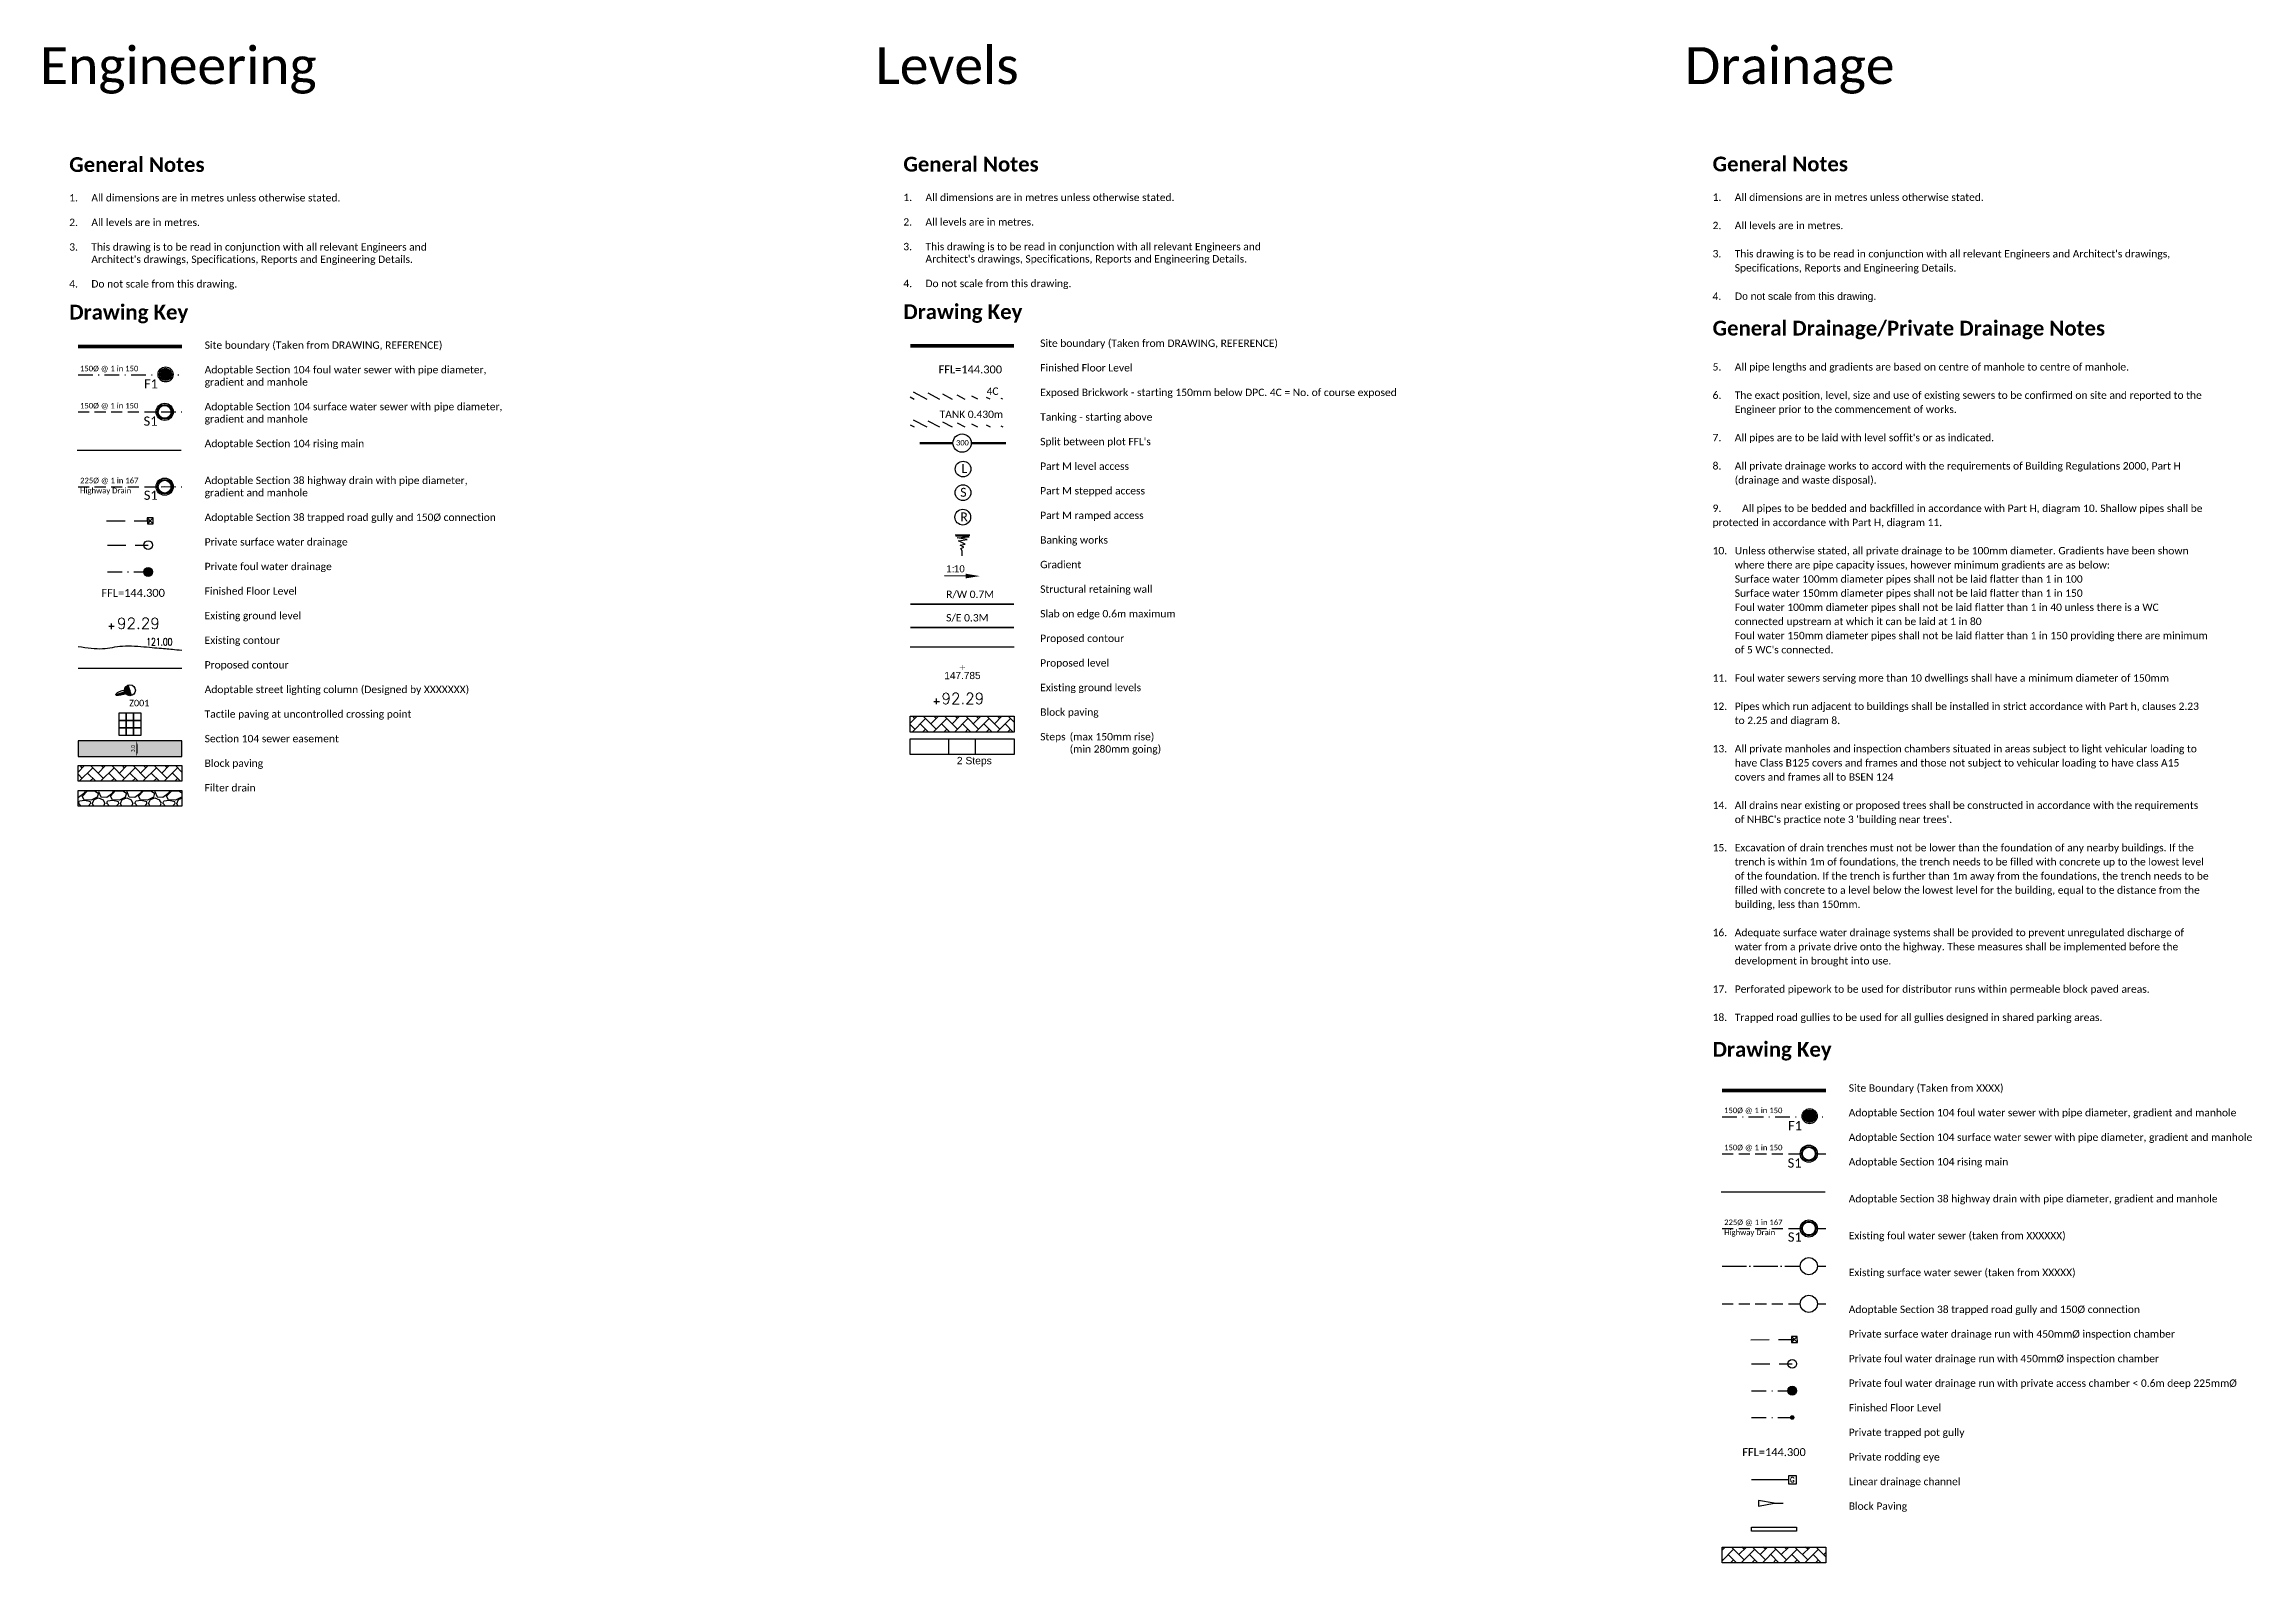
# Model space of a CAD drawing. Header units: metres. Extents: x -807634 to -806317, y 2043999 to 2044821.
# Drawn here: x -807160 to -806561, y 2044028 to 2044440 of the extents above; entities that cross this region are included whole.
import ezdxf
from ezdxf.enums import TextEntityAlignment as Align

# ---------------------------------------------------------------- set-up
doc = ezdxf.new("R2010")
doc.units = ezdxf.units.M
for name, pattern in [('DASHDOT', [28, 22, -3, 0, -3]), ('DASHED', [15, 10, -5]), ('FOUL200', [7.2, 4, -1.5, 0.2, -1.5]), ('STORM200', [4.5, 3, -1.5])]:
    doc.linetypes.add(name, pattern=pattern)
doc.layers.get('0').update_dxf_attribs({"linetype": 'CONTINUOUS'})
doc.layers.get('Defpoints').update_dxf_attribs({"linetype": 'CONTINUOUS'})
for name, color, linetype in [('0 - FRAME', 7, 'CONTINUOUS'), ('0_JPP Notes', 2, 'CONTINUOUS'), ('0_JPP_Legend', 2, 'CONTINUOUS'), ('0_JPP_Part M Level Access', 2, 'CONTINUOUS'), ('JPP_Text', 2, 'CONTINUOUS')]:
    doc.layers.add(name, color=color, linetype=linetype)
doc.styles.add('JPP', font='arial.ttf')
doc.styles.add('ROMANS', font='romans__.ttf', dxfattribs={"width": 0.75})
doc.styles.get("Standard").update_dxf_attribs({"font": 'calibri.ttf', "height": 2})
doc.styles.add('STANDARD (NON ANNOTATIVE)', font='calibri.ttf', dxfattribs={"height": 2})
doc.linetypes.add('RISING_MAINW', pattern='A,4,-0.3,["-",Standard,S=2,R=225,X=-0.8,Y=0.5],-0.4,0.1,-0.5', length=5.3)
doc.dimstyles.new('ARROW', dxfattribs={"dimscale": 0, "dimtxt": 2, "dimasz": 2, "dimexe": 2, "dimexo": 2, "dimgap": 2, "dimtad": 2, "dimdec": 0, "dimdsep": 46, "dimtxsty": 'Standard', "dimcen": 2, "dimadec": 0, "dimazin": 0, "dimtfac": 1, "dimtdec": 0, "dimtmove": 0, "dimatfit": 3, "dimfxl": 2, "dimlwd": -1, "dimarcsym": 0})

msp = doc.modelspace()

# ---------------------------------------------------------------- texts
at = {"layer": '0 - FRAME', "color": 2, "style": 'JPP'}
msp.add_text('2 Steps', height=2, dxfattribs=at).set_placement((-806912.5, 2044244.76))
at = {"layer": '0_JPP Notes', "char_height": 2, "width": 104.2778, "attachment_point": 1}
for s, insert in [("{\\fCalibri|b1|i0|c0|p34;\\H2x;General Notes\\P}\\P\\pxi-3,l3,t3;1.^IAll dimensions are in metres unless otherwise stated.\\P\\pi0,l0,tz;\\P\\pi-3,l3,t3;2.^IAll levels are in metres.\\P\\pi0,l0,tz;\\P\\pi-3,l3,t3;3.^IThis drawing is to be read in conjunction with all relevant Engineers and Architect's drawings, Specifications, Reports and Engineering Details. \\P\\pi0,l0,tz;\\P\\pi-3,l3,t3;4.^IDo not scale from this drawing.\\P\\pi0,l0,tz;\\P{\\fCalibri|b1|i0|c0|p34;\\H2x;Drawing Key}", (-807153.1, 2044409.36)), ("{\\fCalibri|b1|i0|c0|p34;\\H2x;General Notes\\P}\\P\\pxi-3,l3,t3,7;1.^IAll dimensions are in metres unless otherwise stated.\\P\\pi0,l0,tz;\\P\\pi-3,l3,t3,7;2.^IAll levels are in metres.\\P\\pi0,l0,tz;\\P\\pi-3,l3,t3,7;3.^IThis drawing is to be read in conjunction with all relevant Engineers and Architect's drawings, Specifications, Reports and Engineering Details. \\P\\pi0,l0,tz;\\P\\pi-3,l3,t3,7;4.^IDo not scale from this drawing.\\P\\pi0,l0,tz;\\P{\\fCalibri|b1|i0|c0|p34;\\H2x;Drawing Key}", (-806927.01, 2044409.47))]:
    msp.add_mtext(s, dxfattribs=dict(at, insert=insert))
at = {"layer": '0_JPP Notes', "insert": (-806707.65, 2044409.52), "char_height": 2, "attachment_point": 1}
msp.add_mtext_dynamic_manual_height_columns("{\\fCalibri|b1|i0|c0|p34;\\H2x;General Notes\\P}\\P\\pxi-3,l3,sm1.15,t3;1.^IAll dimensions are in metres unless otherwise stated.\\P\\pi0,l0,s*,tz;\\P\\pi-3,l3,sm1.15,t3;2.^IAll levels are in metres.\\P\\pi0,l0,s*,tz;\\P\\pi-3,l3,sm1.15,t3;3.^IThis drawing is to be read in conjunction with all relevant Engineers and Architect's drawings, Specifications, Reports and Engineering Details. {\\fArial|b1|i0|c0|p34;\\L\\P\\pi0,l0,s*,tz;\\P\\pi-3,l3,sm1.15,t3;\\fArial|b0|i0|c0|p34;\\l4.^IDo not scale from this drawing. \\fArial|b1|i0|c0|p34;\\L\\P\\fCalibri|b1|i0|c0|p34;\\P\\H2x;\\lGeneral Drainage/Private Drainage Notes\\fArial|b1|i0|c0|p34;\\L\\P\\H0.5x;\\P}5.^IAll pipe lengths and gradients are based on centre of manhole to centre of manhole.\\P\\pi0,l0,s*,tz;\\P\\pi-3,l3,sm1.15,t3;6.^IThe exact position, level, size and use of existing sewers to be confirmed on site and reported to the Engineer prior to the commencement of works.\\P\\pi0,l0,s*,tz;\\P\\pi-3,l3,sm1.15,t3;7.^IAll pipes are to be laid with level soffit's or as indicated.\\P\\pi0,l0,s*,tz;\\P\\pi-3,l3,sm1.15,t3;8.^IAll private drainage works to accord with the requirements of Building Regulations 2000, Part H (drainage and waste disposal).\\P\\pi0,l0,s*,tz;{\\L\\P\\pi-3,l3,sm1.15,t3;}9.^IAll pipes to be bedded and backfilled in accordance with Part H, diagram 10. Shallow pipes shall be protected in accordance with Part H, diagram 11.\\P\\pi0,l0,s*,tz;\\P\\pi-3,l3,sm1.15,t3;10.^IUnless otherwise stated, all private drainage to be 100mm diameter. Gradients have been shown where there are pipe capacity issues, however minimum gradients are as below:\\P^ISurface water 100mm diameter pipes shall not be laid flatter than 1 in 100 \\P^ISurface water 150mm diameter pipes shall not be laid flatter than 1 in 150\\P^IFoul water 100mm diameter pipes shall not be laid flatter than 1 in 40 unless there is a WC connected upstream at which it can be laid at 1 in 80\\P^IFoul water 150mm diameter pipes shall not be laid flatter than 1 in 150 providing there are minimum of 5 WC's connected. \\P\\pi0,l0,s*,tz;\\P\\pi-3,l3,sm1.15,t3;11.^IFoul water sewers serving more than 10 dwellings shall have a minimum diameter of 150mm\\P\\pi0,l0,s*,tz;\\P\\pi-3,l3,sm1.15,t3;12.^IPipes which run adjacent to buildings shall be installed in strict accordance with Part h, clauses 2.23 to 2.25 and diagram 8.\\P\\pi0,l0,s*,tz;\\P\\pi-3,l3,sm1.15,t3;13.^IAll private manholes and inspection chambers situated in areas subject to light vehicular loading to have Class B125 covers and frames and those not subject to vehicular loading to have class A15 covers and frames all to BSEN 124\\P\\pi0,l0,s*,tz;\\P\\pi-3,l3,sm1.15,t3;14.^IAll drains near existing or proposed trees shall be constructed in accordance with the requirements of NHBC's practice note 3 'building near trees'.\\P\\pi0,l0,s*,tz;\\P\\pi-3,l3,sm1.15,t3;15.^IExcavation of drain trenches must not be lower than the foundation of any nearby buildings. If the trench is within 1m of foundations, the trench needs to be filled with concrete up to the lowest level of the foundation. If the trench is further than 1m away from the foundations, the trench needs to be filled with concrete to a level below the lowest level for the building, equal to the distance from the building, less than 150mm.\\P\\pi0,l0,s*,tz;\\P\\pi-3,l3,sm1.15,t3;16.^IAdequate surface water drainage systems shall be provided to prevent unregulated discharge of water from a private drive onto the highway. These measures shall be implemented before the development in brought into use.\\P\\pi0,l0,s*,tz;\\P\\pi-3,l3,sm1.15,t3;17.^IPerforated pipework to be used for distributor runs within permeable block paved areas.\\P\\pi0,l0,s*,tz;\\P\\pi-3,l3,sm1.15,t3;18.^ITrapped road gullies to be used for all gullies designed in shared parking areas.    \\P\\pi0,l0,s*,tz;\\P{\\fCalibri|b1|i0|c0|p34;\\H2x;Drawing Key}", width=134.5052, gutter_width=12.5, heights=[0], dxfattribs=at)
at = {"layer": '0_JPP_Legend', "color": 2}
for s, height, p in [('4C', 1.994, (-806904.44, 2044344.92)), ('TANK 0.430m', 1.9937, (-806917.17, 2044338.65))]:
    msp.add_text(s, height=height, dxfattribs=at).set_placement(p)
at = {"layer": '0_JPP_Legend', "color": 8, "style": 'ROMANS'}
for p in [(-807140.13, 2044281.47), (-806916.67, 2044261.09)]:
    msp.add_text('92.29', height=3, dxfattribs=at).set_placement(p)
at = {"layer": '0_JPP_Legend', "color": 150, "linetype": 'DASHED', "style": 'ROMANS'}
msp.add_text('G', height=1.37, rotation=0.32801, dxfattribs=at).set_placement((-806686.66, 2044050.08))
at = {"layer": '0_JPP_Legend', "color": 32, "insert": (-807150.18, 2044352.81), "char_height": 1.5, "width": 19.1485, "attachment_point": 1}
msp.add_mtext('150%%C @ 1 in 150', dxfattribs=at)
at = {"layer": '0_JPP_Legend', "color": 2, "char_height": 2.1527, "attachment_point": 8, "rotation": 0.03118}
for insert in [(-806908.85, 2044350.71), (-807135.77, 2044290.13), (-806691, 2044057.16)]:
    msp.add_mtext_dynamic_manual_height_columns('FFL=144.300', width=8.5123, gutter_width=12.5, heights=[0.53], dxfattribs=dict(at, insert=insert))
at = {"layer": '0_JPP_Legend', "color": 32, "insert": (-807132.83, 2044349.16), "char_height": 2.5, "attachment_point": 1}
msp.add_mtext('F1', dxfattribs=at)
at = {"layer": '0_JPP_Legend', "color": 170, "insert": (-807150.17, 2044342.74), "char_height": 1.5, "width": 19.1485, "attachment_point": 1}
msp.add_mtext('150%%C @ 1 in 150', dxfattribs=at)
at = {"layer": '0_JPP_Legend', "color": 170, "insert": (-807132.94, 2044339.05), "char_height": 2.5, "attachment_point": 1}
msp.add_mtext('S1', dxfattribs=at)
at = {"layer": '0_JPP_Legend', "color": 130, "insert": (-807150.15, 2044322.45), "char_height": 1.5, "width": 19.1485, "attachment_point": 1}
msp.add_mtext('225%%C @ 1 in 167', dxfattribs=at)
at = {"layer": '0_JPP_Legend', "color": 130, "insert": (-807150.15, 2044319.72), "char_height": 1.5, "attachment_point": 1, "style": 'STANDARD (NON ANNOTATIVE)'}
msp.add_mtext_dynamic_manual_height_columns('Highway Drain', width=119.0244, gutter_width=10, heights=[0], dxfattribs=at)
at = {"layer": '0_JPP_Legend', "color": 130, "insert": (-807132.89, 2044318.96), "char_height": 2.5, "attachment_point": 1}
msp.add_mtext('S1', dxfattribs=at)
at = {"layer": '0_JPP_Legend', "color": 2, "char_height": 2, "width": 25.0511, "attachment_point": 1, "rotation": 359.97038}
for s, insert in [('R/W 0.7M', (-806915.4, 2044291.85)), ('S/E 0.3M', (-806915.4, 2044285.49))]:
    msp.add_mtext(s, dxfattribs=dict(at, insert=insert))
at = {"layer": '0_JPP_Legend', "color": 8, "insert": (-807132.2, 2044278.94), "char_height": 2, "attachment_point": 1, "style": 'ROMANS'}
msp.add_mtext_dynamic_manual_height_columns('121.00', width=5.3414, gutter_width=12.5, heights=[0], dxfattribs=at)
at = {"layer": '0_JPP_Legend', "color": 8, "insert": (-807136.82, 2044262.24), "char_height": 1.75, "attachment_point": 1}
msp.add_mtext_dynamic_manual_height_columns('Z001', width=5.6008, gutter_width=12.5, heights=[0], dxfattribs=at)
at = {"layer": '0_JPP_Legend', "color": 30, "char_height": 1.5, "width": 19.1485, "attachment_point": 1}
for s, insert in [('150%%C @ 1 in 150', (-806704.54, 2044151.67)), ('150%%C @ 1 in 150', (-806704.53, 2044141.6)), ('225%%C @ 1 in 167', (-806704.51, 2044121.32))]:
    msp.add_mtext(s, dxfattribs=dict(at, insert=insert))
at = {"layer": '0_JPP_Legend', "color": 30, "char_height": 2.5, "attachment_point": 1}
for s, insert in [('F1', (-806687.19, 2044148.02)), ('S1', (-806687.3, 2044137.91)), ('S1', (-806687.25, 2044117.83))]:
    msp.add_mtext(s, dxfattribs=dict(at, insert=insert))
at = {"layer": '0_JPP_Legend', "color": 30, "insert": (-806704.51, 2044118.59), "char_height": 1.5, "attachment_point": 1, "style": 'STANDARD (NON ANNOTATIVE)'}
msp.add_mtext_dynamic_manual_height_columns('Highway Drain', width=119.0244, gutter_width=10, heights=[0], dxfattribs=at)
at = {"layer": 'JPP_Text', "attachment_point": 1, "style": 'STANDARD (NON ANNOTATIVE)'}
for s, width, heights, insert, char_height in [('Engineering', 181.4375, [0], (-807161, 2044439.19), 10), ('Levels', 181.4375, [0], (-806934.52, 2044439.19), 10), ('Drainage', 181.4375, [0], (-806715.16, 2044439.19), 10), ('Site boundary (Taken from DRAWING, REFERENCE)\\P\\PAdoptable Section 104 foul water sewer with pipe diameter, gradient and manhole\\P\\PAdoptable Section 104 surface water sewer with pipe diameter, gradient and manhole\\P\\PAdoptable Section 104 rising main\\P\\P\\PAdoptable Section 38 highway drain with pipe diameter, gradient and manhole\\P\\PAdoptable Section 38 trapped road gully and 150%%C connection\\P\\PPrivate surface water drainage \\P\\PPrivate foul water drainage \\P\\PFinished Floor Level\\P\\PExisting ground level\\P\\PExisting contour\\P\\PProposed contour\\P\\PAdoptable street lighting column (Designed by XXXXXXX)\\P\\PTactile paving at uncontrolled crossing point\\P\\PSection 104 sewer easement\\P\\PBlock paving\\P\\PFilter drain', 80.8985, [160.67], (-807116.39, 2044359.41), 2), ("Site boundary (Taken from DRAWING, REFERENCE)\\P\\PFinished Floor Level\\P\\PExposed Brickwork - starting 150mm below DPC. 4C = No. of course exposed \\P\\PTanking - starting above \\P\\PSplit between plot FFL's\\P\\PPart M level access \\P\\PPart M stepped access\\P\\PPart M ramped access\\P\\PBanking works\\P\\PGradient\\P\\PStructural retaining wall\\P\\PSlab on edge 0.6m maximum\\P\\PProposed contour\\P\\PProposed level\\P\\PExisting ground levels\\P\\PBlock paving\\P\\PSteps ^I(max 150mm rise)\\P^I(min 280mm going)", 128.8883, [0], (-806889.91, 2044359.93), 2), ('Site Boundary (Taken from XXXX)\\P\\PAdoptable Section 104 foul water sewer with pipe diameter, gradient and manhole\\P\\PAdoptable Section 104 surface water sewer with pipe diameter, gradient and manhole\\P\\PAdoptable Section 104 rising main\\P\\P\\PAdoptable Section 38 highway drain with pipe diameter, gradient and manhole\\P\\P\\PExisting foul water sewer (taken from XXXXXX)\\P\\P\\PExisting surface water sewer (taken from XXXXX)\\P\\P\\PAdoptable Section 38 trapped road gully and 150%%C connection\\P\\PPrivate surface water drainage run with 450mm%%C inspection chamber\\P\\PPrivate foul water drainage run with 450mm%%C inspection chamber\\P\\PPrivate foul water drainage run with private access chamber < 0.6m deep 225mm%%C\\P\\PFinished Floor Level\\P\\PPrivate trapped pot gully\\P\\PPrivate rodding eye\\P\\PLinear drainage channel\\P\\PBlock Paving', 105.3314, [0], (-806670.75, 2044157.98), 2)]:
    msp.add_mtext_dynamic_manual_height_columns(s, width=width, gutter_width=10, heights=heights, dxfattribs=dict(at, insert=insert, char_height=char_height))

# ---------------------------------------------------------------- blocks, each defined once
blk = doc.blocks.new('*D61')
at = {"layer": '0_JPP_Legend', "color": 0, "lineweight": -2, "transparency": 16777216}
for p, q in [((-807134.71, 2044251.14), (-807134.79, 2044251.14)), ((-807134.74, 2044246.87), (-807134.79, 2044246.87))]:
    blk.add_line(p, q, dxfattribs=at)
at = {"layer": '0_JPP_Legend', "color": 1, "transparency": 16777216}
blk.add_line((-807134.79, 2044250.14), (-807134.79, 2044247.87), dxfattribs=at)
for points in [[(-807134.96, 2044250.14), (-807134.63, 2044250.14), (-807134.79, 2044251.14)], [(-807134.96, 2044247.87), (-807134.63, 2044247.87), (-807134.79, 2044246.87)]]:
    blk.add_solid(points, dxfattribs=at)
at = {"layer": 'Defpoints', "color": 0, "transparency": 16777216}
for p in [(-807134.71, 2044251.14), (-807134.79, 2044246.87), (-807134.74, 2044246.87)]:
    blk.add_point(p, dxfattribs=at)
at = {"layer": '0_JPP_Legend', "color": 0, "transparency": 16777216, "insert": (-807135.81, 2044249), "char_height": 2, "attachment_point": 5, "rotation": 90}
blk.add_mtext('{\\H0.5x;3.0}', dxfattribs=at)
blk = doc.blocks.new('*U58')
at = {"color": 30}
for p, q in [((0, 0), (-392, -200)), ((-2008, -308), (-1349, -1522)), ((-1305, -1395), (-2008, -308)), ((-1225, -1220), (-1849, -306)), ((-1849, -306), (-1305, -1395)), ((-1036, -965), (-1548, -352)), ((-1548, -352), (-1225, -1220)), ((-1073, -269), (-1036, -965)), ((-769, -631), (-1073, -269)), ((-761, -241), (-769, -631)), ((-517, -423), (-761, -241)), ((-392, -200), (-517, -423))]:
    blk.add_line(p, q, dxfattribs=at)
blk = doc.blocks.new('*U53')
at = {"color": 0}
blk.add_lwpolyline([(-4.11, -4.38), (0, 0)], dxfattribs=at)
blk.add_solid([(-3.62, -4.83), (-6.84, -7.29), (-4.59, -3.92)], dxfattribs=at)
at = {"color": 0, "insert": (1.14, -1.78), "char_height": 2, "attachment_point": 4, "rotation": 226.82716, "style": 'JPP'}
blk.add_mtext('1:', dxfattribs=at)
at = {"color": 0, "style": 'JPP'}
blk.add_attdef('GRADIENT', text='', height=2, rotation=226.82716, dxfattribs=at).set_placement((-0.31, -3.33), align=Align.MIDDLE_LEFT)
blk = doc.blocks.new('ProposedLevel')
at = {"linetype": 'ByBlock', "const_width": 0.1}
for points in [[(-0.7, 0), (0.7, 0)], [(0, -0.7), (0, 0.7)]]:
    blk.add_lwpolyline(points, dxfattribs=at)
at = {"linetype": 'ByBlock', "style": 'JPP'}
blk.add_attdef('LEVEL', (0, -2.5), '', height=2, dxfattribs=at)
blk = doc.blocks.new('LEVEL-DIFF')
at = {"const_width": 0.15}
for points in [[(-2.86, 0), (-0.61, 0)], [(0.61, 0), (2.94, 0)]]:
    blk.add_lwpolyline(points, dxfattribs=at)
blk.add_circle((0, 0), 0.615)
blk.add_attdef('LEVDIFF', (-0.41, -0.16), '', height=0.36, rotation=0.1584)
blk = doc.blocks.new('A$C5E9B3BC1')
at = {"layer": '0_JPP_Part M Level Access'}
blk.add_circle((0.353, 0.353), 0.353, dxfattribs=at)
at = {"layer": '0_JPP_Part M Level Access', "insert": (0.278, 0.573), "char_height": 0.4, "attachment_point": 1, "style": 'STANDARD (NON ANNOTATIVE)'}
blk.add_mtext_dynamic_manual_height_columns('L', width=0.4, gutter_width=10, heights=[0], dxfattribs=at)
blk = doc.blocks.new('A$C2E3C5B66')
at = {"layer": '0_JPP_Part M Level Access'}
blk.add_circle((0.353, 0.359), 0.353, dxfattribs=at)
at = {"layer": '0_JPP_Part M Level Access', "insert": (0.241, 0.572), "char_height": 0.4, "attachment_point": 1, "style": 'STANDARD (NON ANNOTATIVE)'}
blk.add_mtext_dynamic_manual_height_columns('R', width=0.4, gutter_width=10, heights=[0], dxfattribs=at)
blk = doc.blocks.new('A$C24F368F5')
at = {"layer": '0_JPP_Part M Level Access'}
blk.add_circle((0.353, 0.361), 0.353, dxfattribs=at)
at = {"layer": '0_JPP_Part M Level Access', "insert": (0.227, 0.576), "char_height": 0.4, "attachment_point": 1, "style": 'STANDARD (NON ANNOTATIVE)'}
blk.add_mtext_dynamic_manual_height_columns('S', width=0.4, gutter_width=10, heights=[0], dxfattribs=at)

# ---------------------------------------------------------------- dimensions: what is measured, and where the dimension line sits
at = {"layer": '0_JPP_Legend', "color": 1}
dim = msp.add_linear_dim(base=(-807134.79, 2044246.87), p1=(-807134.71, 2044251.14), p2=(-807134.74, 2044246.87), angle=90, text='{\\H0.5x;3.0}', dimstyle='ARROW', override={"dimscale": 1, "dimtxt": 1, "dimasz": 1, "dimexe": 0, "dimexo": 0, "dimgap": 0.5, "dimclrd": 1}, dxfattribs=at)
dim.commit()
dim.dimension.update_dxf_attribs({"geometry": '*D61', "text_midpoint": (-807134.79, 2044249), "dimtype": 160})

# ---------------------------------------------------------------- hatches: boundary and pattern name
at = {"layer": '0_JPP_Legend'}
h = msp.add_hatch(color=32, dxfattribs=at)
h.dxf.hatch_style = 1
edge = h.paths.add_edge_path()
edge.add_arc((-807126.98, 2044350.46), 1.44, 0, 360)
h = msp.add_hatch(dxfattribs=at)
h.set_pattern_fill('ANSI31', color=1, scale=0.498427, angle=107.46751)
h.set_pattern_definition([(152.46750701, (937836.6848, -66799.8528), (-0.73151565, -1.4032848904), [])])
h.paths.add_polyline_path([(-806925.15, 2044345.78), (-806896.98, 2044343.81), (-806925.15, 2044343.78)])
h = msp.add_hatch(dxfattribs=at)
h.set_pattern_fill('ANSI31', color=2, scale=0.498427, angle=107.46751)
h.set_pattern_definition([(152.46750701, (937836.6706, -66807.4042), (-0.73151565, -1.4032848904), [])])
h.paths.add_polyline_path([(-806925.15, 2044338.23), (-806896.98, 2044336.23), (-806925.15, 2044336.23)])
h = msp.add_hatch(color=8, dxfattribs=at)
edge = h.paths.add_edge_path()
edge.add_arc((-807131.71, 2044296.91), 1.2, 0, 360)
h = msp.add_hatch(color=8, dxfattribs=at)
edge = h.paths.add_edge_path()
edge.add_ellipse((-807138.55, 2044264.22), major_axis=(1.91, 0.6), ratio=0.2911, start_angle=180, end_angle=288.18051)
edge.add_arc((-807136.64, 2044264.82), 1.48, 197.54026, 219.44011, ccw=False)
edge.add_line((-807138.05, 2044264.38), (-807140.46, 2044263.62))
for color, points in [(8, [(-807137.09, 2044266.24, 0.327139), (-807138.12, 2044264.82, 0.507001), (-807136.19, 2044263.41)]), (50, [(-807150.72, 2044246.87), (-807122.56, 2044246.87), (-807122.56, 2044251.14), (-807150.72, 2044251.14)])]:
    msp.add_hatch(color=color, dxfattribs=at).paths.add_polyline_path(points)
h = msp.add_hatch(dxfattribs=at)
h.set_pattern_fill('AR-HBONE', color=8, scale=0.02)
h.set_pattern_definition([(45, (-807902.352, 2043870.6445), (3e-16, 2.873682), [6.096, -2.032]), (135, (-807900.9152, 2043872.0813), (3e-16, 2.873682), [6.096, -2.032])])
h.paths.add_polyline_path([(-806925.15, 2044257.76), (-806925.15, 2044253.49), (-806896.98, 2044253.49), (-806896.98, 2044257.76)])
h = msp.add_hatch(dxfattribs=at)
h.set_pattern_fill('AR-HBONE', color=8, scale=0.02)
h.set_pattern_definition([(45, (-808128.0635, 2043857.298), (3e-16, 2.873682), [6.096, -2.032]), (135, (-808126.6267, 2043858.7348), (3e-16, 2.873682), [6.096, -2.032])])
h.paths.add_polyline_path([(-807150.72, 2044244.41), (-807150.72, 2044240.14), (-807122.56, 2044240.14), (-807122.56, 2044244.41)])
h = msp.add_hatch(dxfattribs=at)
h.set_pattern_fill('GRAVEL', color=8, scale=0.3)
h.set_pattern_definition([(228.012788, (-810347.71486, 2043365.44234), (-60.96, -68.58), [1.025164, -101.491451]), (184.969741, (-810348.40066, 2043364.68034), (91.439999964, 7.620000434), [1.759214, -174.162147]), (132.510447, (-810350.15326, 2043364.52794), (76.20000003, -83.81999997), [1.240445, -122.804168]), (267.273689, (-810353.12506, 2043362.62294), (7.620000016, 152.4), [1.602014, -158.599312]), (292.833654, (-810353.20126, 2043361.02274), (-38.100000003, 91.44), [1.570901, -155.519423]), (357.273689, (-810352.59166, 2043359.57494), (-152.4, 7.620000016), [1.602014, -158.599312]), (37.6942405, (-810350.99146, 2043359.49874), (-99.059999996, -76.200000006), [2.118581, -209.739346]), (72.255328, (-810349.31506, 2043360.79414), (53.340000014, 167.639999995), [2.000159, -198.01577]), (121.429566, (-810348.70546, 2043362.69914), (-60.96000001, 99.059999995), [1.607439, -159.136637]), (175.236358, (-810349.54366, 2043364.07074), (83.82, -7.62000001), [1.83514, -89.921811]), (222.397438, (-810351.37246, 2043364.22314), (-91.439999997, -83.820000003), [2.373234, -234.950318]), (138.814075, (-810345.58126, 2043362.54674), (-53.34, 45.72), [0.810014, -80.191697]), (171.469234, (-810346.19086, 2043363.08014), (99.060000003, -15.239999983), [1.541046, -152.563917]), (225, (-810347.715, 2043363.309), (-1e-15, -7.62), [1.077628, -9.69868]), (203.19859, (-810348.2483, 2043364.2231), (38.1, 15.24), [0.580324, -57.451867]), (291.80141, (-810348.7817, 2043363.9945), (-7.62, 22.86), [0.820697, -40.214259]), (30.963757, (-810348.4769, 2043363.2325), (22.86, 15.24), [1.332959, -43.098894]), (161.56505, (-810347.3339, 2043363.9183), (15.24, -7.62), [0.963861, -23.132694]), (16.38954, (-810353.20126, 2043363.99454), (76.2, 22.86), [1.350264, -133.67648]), (70.346176, (-810351.90586, 2043364.37554), (-30.48, -83.82), [1.132797, -112.146647]), (293.19859, (-810347.3339, 2043365.4423), (-15.24, 38.1), [1.16064, -56.87155]), (343.61046, (-810346.87666, 2043364.37554), (-76.2, 22.859999995), [1.350264, -133.67648]), (339.443955, (-810353.20126, 2043359.27014), (-38.1, 15.24), [1.302106, -63.803203]), (294.77514, (-810351.98206, 2043358.81294), (-38.100000045, 83.81999998), [1.091016, -108.01078]), (66.80141, (-810347.2577, 2043357.8223), (15.24, 38.1), [1.16064, -56.87155]), (17.354025, (-810346.80046, 2043358.88914), (-99.06, -30.480000006), [1.277348, -126.457128]), (69.443955, (-810350.99146, 2043357.82234), (-15.24, -38.1), [0.651053, -64.454256]), (101.30993, (-810347.7149, 2043357.8223), (-7.62, 30.48), [0.388544, -38.465985]), (165.963757, (-810347.791, 2043358.2033), (22.86, -7.62), [1.570901, -29.847164]), (186.009006, (-810349.31506, 2043358.58434), (76.2, 7.620000004), [1.455801, -144.124095]), (303.69007, (-810348.4769, 2043362.5467), (-7.62, 15.24), [1.098972, -26.375329]), (353.157227, (-810347.86726, 2043361.63234), (129.54, -15.239999993), [1.91867, -189.948027]), (60.945396, (-810345.96226, 2043361.40374), (-30.48, -53.34), [0.784525, -77.668177]), (90, (-810345.581, 2043362.0895), (-7.62, 7.62), [0.4572, -7.1628]), (120.256437, (-810349.46746, 2043358.81294), (30.48, -53.34), [1.058601, -104.801822]), (48.012787, (-810350.00086, 2043359.72734), (60.960000005, 68.58), [2.050329, -100.466287]), (0, (-810348.629, 2043361.251), (7.62, 7.62), [1.9812, -5.6388]), (325.304846, (-810346.64806, 2043361.25134), (76.20000003, -53.33999996), [1.204829, -119.27795]), (254.054604, (-810345.6575, 2043360.5655), (-7.62, -30.48), [1.109487, -54.36495]), (207.645975, (-810345.96226, 2043359.49874), (-144.780000005, -76.19999999), [1.806435, -178.837393]), (175.426079, (-810347.56246, 2043358.66054), (-99.06, 7.62), [1.911088, -189.19754])])
h.paths.add_polyline_path([(-807150.72, 2044237.68), (-807122.56, 2044237.68), (-807122.56, 2044233.41), (-807150.72, 2044233.41)])
h = msp.add_hatch(color=30, dxfattribs=at)
h.dxf.hatch_style = 1
edge = h.paths.add_edge_path()
edge.add_arc((-806681.34, 2044149.33), 1.44, 0, 360)
h = msp.add_hatch(color=10, dxfattribs=at)
edge = h.paths.add_edge_path()
edge.add_arc((-806686.07, 2044074.92), 1.2, 0, 360)
h = msp.add_hatch(dxfattribs=at)
h.set_pattern_fill('AR-HBONE', color=8, scale=0.02)
h.set_pattern_definition([(45, (-807683.3267, 2043645.3952), (3e-16, 2.873682), [6.096, -2.032]), (135, (-807681.8898, 2043646.832), (3e-16, 2.873682), [6.096, -2.032])])
h.paths.add_polyline_path([(-806705.08, 2044032.51), (-806705.08, 2044028.24), (-806676.92, 2044028.24), (-806676.92, 2044032.51)])

# ---------------------------------------------------------------- linework, layer by layer
at = {"layer": '0_JPP_Legend', "color": 130, "linetype": 'DASHED', "ltscale": 0.5}
msp.add_line((-807142.96, 2044310.73), (-807131.12, 2044310.79), dxfattribs=at)
at = {"layer": '0_JPP_Legend', "color": 130}
for p, q in [((-807131.93, 2044311.58), (-807130.32, 2044309.99)), ((-807131.92, 2044309.98), (-807130.33, 2044311.59))]:
    msp.add_line(p, q, dxfattribs=at)
at = {"layer": '0_JPP_Legend', "color": 8}
for p, q in [((-807142.38, 2044282.18), (-807140.88, 2044282.18)), ((-807141.63, 2044281.43), (-807141.63, 2044282.93)), ((-806917.98, 2044261.05), (-806917.98, 2044262.55)), ((-806918.73, 2044261.8), (-806917.23, 2044261.8))]:
    msp.add_line(p, q, dxfattribs=at)
at = {"layer": '0_JPP_Legend'}
for p, q in [((-806914.71, 2044247.43), (-806914.71, 2044251.7)), ((-806907.45, 2044247.43), (-806907.45, 2044251.7))]:
    msp.add_line(p, q, dxfattribs=at)
at = {"layer": '0_JPP_Legend', "color": 30, "linetype": 'DASHED', "ltscale": 0.5}
msp.add_line((-806697.31, 2044088.75), (-806685.48, 2044088.8), dxfattribs=at)
at = {"layer": '0_JPP_Legend', "color": 30}
for p, q in [((-806686.29, 2044089.6), (-806684.68, 2044088)), ((-806686.28, 2044088), (-806684.69, 2044089.6))]:
    msp.add_line(p, q, dxfattribs=at)
at = {"layer": '0_JPP_Legend', "color": 150}
for p, q in [((-806695.24, 2044045.16), (-806695.23, 2044043.63)), ((-806691, 2044044.44), (-806695.24, 2044045.16)), ((-806695.23, 2044043.63), (-806691, 2044044.44)), ((-806691, 2044044.44), (-806688.52, 2044044.46))]:
    msp.add_line(p, q, dxfattribs=at)
at = {"layer": '0_JPP_Legend', "color": 10, "const_width": 1}
for points in [[(-807122.56, 2044358.06), (-807150.72, 2044358.06)], [(-806896.98, 2044358.24), (-806925.15, 2044358.24)], [(-806676.92, 2044156.31), (-806705.08, 2044156.31)]]:
    msp.add_lwpolyline(points, dxfattribs=at)
at = {"layer": '0_JPP_Legend', "color": 32, "linetype": 'FOUL200', "flags": 128}
msp.add_lwpolyline([(-807150.72, 2044350.35), (-807122.56, 2044350.35)], dxfattribs=at)
at = {"layer": '0_JPP_Legend', "color": 170, "linetype": 'STORM200', "flags": 128}
for points in [[(-807150.72, 2044340.28), (-807127.22, 2044340.31)], [(-807127.22, 2044340.31), (-807122.56, 2044340.28)]]:
    msp.add_lwpolyline(points, dxfattribs=at)
at = {"layer": '0_JPP_Legend', "color": 32, "linetype": 'RISING_MAINW', "flags": 128}
for points in [[(-807150.95, 2044329.94), (-807122.79, 2044329.94)], [(-806705.31, 2044128.81), (-806677.15, 2044128.81)]]:
    msp.add_lwpolyline(points, dxfattribs=at)
at = {"layer": '0_JPP_Legend', "color": 130, "linetype": 'STORM200', "flags": 128}
for points in [[(-807150.72, 2044319.99), (-807127.22, 2044320.03)], [(-807127.22, 2044320.03), (-807122.56, 2044319.99)]]:
    msp.add_lwpolyline(points, dxfattribs=at)
at = {"layer": '0_JPP_Legend', "color": 130}
msp.add_lwpolyline([(-807130.33, 2044311.59), (-807131.93, 2044311.58), (-807131.92, 2044309.98), (-807130.32, 2044309.99), (-807130.33, 2044311.59)], dxfattribs=at)
at = {"layer": '0_JPP_Legend', "color": 8, "linetype": 'DASHED', "ltscale": 0.5, "flags": 128}
msp.add_lwpolyline([(-807142.77, 2044304.18), (-807131.71, 2044304.18)], dxfattribs=at)
at = {"layer": '0_JPP_Legend', "color": 8, "linetype": 'FOUL200', "flags": 128}
msp.add_lwpolyline([(-807142.77, 2044296.91), (-807131.71, 2044296.91)], dxfattribs=at)
at = {"layer": '0_JPP_Legend', "color": 220, "const_width": 0.5}
for points in [[(-806925.15, 2044288.19), (-806896.98, 2044288.19)], [(-806925.15, 2044281.83), (-806896.98, 2044281.83)]]:
    msp.add_lwpolyline(points, dxfattribs=at)
at = {"layer": '0_JPP_Legend', "color": 8}
for points in [[(-807150.72, 2044276.72), (-807149.79, 2044276.59), (-807148.88, 2044276.46), (-807148.01, 2044276.35), (-807147.17, 2044276.25), (-807146.35, 2044276.17), (-807145.57, 2044276.12), (-807144.81, 2044276.1), (-807144.09, 2044276.11), (-807143.39, 2044276.16), (-807142.72, 2044276.24), (-807142.05, 2044276.34), (-807141.39, 2044276.45), (-807140.73, 2044276.56), (-807140.05, 2044276.67), (-807139.35, 2044276.76), (-807138.62, 2044276.82), (-807137.84, 2044276.86), (-807137.04, 2044276.86), (-807136.22, 2044276.85), (-807135.38, 2044276.81), (-807134.54, 2044276.76), (-807133.71, 2044276.69), (-807132.9, 2044276.63), (-807132.11, 2044276.56), (-807131.36, 2044276.49), (-807130.65, 2044276.43), (-807129.96, 2044276.37), (-807129.31, 2044276.31), (-807128.7, 2044276.25), (-807128.12, 2044276.2), (-807127.57, 2044276.15), (-807127.04, 2044276.11), (-807126.55, 2044276.06), (-807126.07, 2044276.02), (-807125.59, 2044275.98), (-807125.09, 2044275.93), (-807124.55, 2044275.89), (-807123.96, 2044275.83), (-807123.3, 2044275.77), (-807122.56, 2044275.71)], [(-806925.15, 2044276.6), (-806896.98, 2044276.6)], [(-807138.05, 2044264.38), (-807140.46, 2044263.62)], [(-807136.19, 2044263.41), (-807137.09, 2044266.24)]]:
    msp.add_lwpolyline(points, dxfattribs=at)
at = {"layer": '0_JPP_Legend', "color": 10}
msp.add_lwpolyline([(-807122.56, 2044270.77), (-807150.72, 2044270.77)], dxfattribs=at)
at = {"layer": '0_JPP_Legend', "color": 8}
for points in [[(-807139.64, 2044256.62), (-807137.64, 2044256.62), (-807137.64, 2044258.62), (-807139.64, 2044258.62)], [(-807139.64, 2044254.62), (-807137.64, 2044254.62), (-807137.64, 2044256.62), (-807139.64, 2044256.62)], [(-807137.64, 2044256.62), (-807135.64, 2044256.62), (-807135.64, 2044258.62), (-807137.64, 2044258.62)], [(-807137.64, 2044254.62), (-807135.64, 2044254.62), (-807135.64, 2044256.62), (-807137.64, 2044256.62)], [(-807135.64, 2044256.62), (-807133.64, 2044256.62), (-807133.64, 2044258.62), (-807135.64, 2044258.62)], [(-807135.64, 2044254.62), (-807133.64, 2044254.62), (-807133.64, 2044256.62), (-807135.64, 2044256.62)], [(-807139.64, 2044252.62), (-807137.64, 2044252.62), (-807137.64, 2044254.62), (-807139.64, 2044254.62)], [(-807137.64, 2044252.62), (-807135.64, 2044252.62), (-807135.64, 2044254.62), (-807137.64, 2044254.62)], [(-807135.64, 2044252.62), (-807133.64, 2044252.62), (-807133.64, 2044254.62), (-807135.64, 2044254.62)], [(-806925.15, 2044251.7), (-806896.98, 2044251.7), (-806896.98, 2044247.43), (-806925.15, 2044247.43)]]:
    msp.add_lwpolyline(points, close=True, dxfattribs=at)
at = {"layer": '0_JPP_Legend', "color": 30}
for points in [[(-806925.15, 2044257.76), (-806896.98, 2044257.76), (-806896.98, 2044253.49), (-806925.15, 2044253.49)], [(-807150.72, 2044244.41), (-807122.56, 2044244.41), (-807122.56, 2044240.14), (-807150.72, 2044240.14)], [(-807150.72, 2044237.68), (-807122.56, 2044237.68), (-807122.56, 2044233.41), (-807150.72, 2044233.41)], [(-806705.08, 2044032.51), (-806676.92, 2044032.51), (-806676.92, 2044028.24), (-806705.08, 2044028.24)]]:
    msp.add_lwpolyline(points, close=True, dxfattribs=at)
at = {"layer": '0_JPP_Legend', "color": 50}
msp.add_lwpolyline([(-807150.72, 2044246.87), (-807122.56, 2044246.87), (-807122.56, 2044251.14), (-807150.72, 2044251.14)], close=True, dxfattribs=at)
at = {"layer": '0_JPP_Legend', "color": 30, "linetype": 'FOUL200', "flags": 128}
msp.add_lwpolyline([(-806705.08, 2044149.21), (-806676.92, 2044149.21)], dxfattribs=at)
at = {"layer": '0_JPP_Legend', "color": 30, "linetype": 'STORM200', "flags": 128}
for points in [[(-806705.08, 2044139.14), (-806683.9, 2044139.14)], [(-806679.25, 2044139.14), (-806676.92, 2044139.14)], [(-806705.08, 2044118.86), (-806683.9, 2044118.86)], [(-806679.25, 2044118.86), (-806676.92, 2044118.86)], [(-806679.25, 2044108.65), (-806676.92, 2044108.65)], [(-806705.08, 2044098.43), (-806683.9, 2044098.43)], [(-806679.25, 2044098.43), (-806676.92, 2044098.43)]]:
    msp.add_lwpolyline(points, dxfattribs=at)
at = {"layer": '0_JPP_Legend', "color": 30, "linetype": 'DASHDOT', "ltscale": 0.3, "flags": 128}
msp.add_lwpolyline([(-806705.08, 2044108.65), (-806683.9, 2044108.65)], dxfattribs=at)
at = {"layer": '0_JPP_Legend', "color": 30}
msp.add_lwpolyline([(-806684.69, 2044089.6), (-806686.29, 2044089.6), (-806686.28, 2044088), (-806684.68, 2044088), (-806684.69, 2044089.6)], dxfattribs=at)
at = {"layer": '0_JPP_Legend', "color": 150, "linetype": 'DASHED', "ltscale": 0.5, "flags": 128}
msp.add_lwpolyline([(-806697.13, 2044082.2), (-806686.07, 2044082.2)], dxfattribs=at)
at = {"layer": '0_JPP_Legend', "color": 10, "linetype": 'FOUL200', "flags": 128}
for points in [[(-806697.13, 2044074.92), (-806686.07, 2044074.92)], [(-806697.13, 2044067.65), (-806686.07, 2044067.65)]]:
    msp.add_lwpolyline(points, dxfattribs=at)
at = {"layer": '0_JPP_Legend', "color": 10, "const_width": 0.635}
msp.add_lwpolyline([(-806686.38, 2044067.65, 1), (-806685.75, 2044067.65, 1)], format="xyb", close=True, dxfattribs=at)
at = {"layer": '0_JPP_Legend', "color": 150}
for points in [[(-806687.06, 2044050.75), (-806697.13, 2044050.75)], [(-806684.87, 2044036.87), (-806697.13, 2044036.87), (-806697.13, 2044037.87), (-806684.87, 2044037.87), (-806684.87, 2044036.87)]]:
    msp.add_lwpolyline(points, dxfattribs=at)
msp.add_lwpolyline([(-806687.06, 2044049.65), (-806684.87, 2044049.65), (-806684.87, 2044051.86), (-806687.06, 2044051.86)], close=True, dxfattribs=at)
at = {"layer": '0_JPP_Legend', "color": 32}
for radius in [2.04, 1.68, 1.44]:
    msp.add_circle((-807126.98, 2044350.46), radius, dxfattribs=at)
at = {"layer": '0_JPP_Legend', "color": 170}
for radius in [2.32, 1.98, 1.74]:
    msp.add_circle((-807127.22, 2044340.31), radius, dxfattribs=at)
at = {"layer": '0_JPP_Legend', "color": 130}
for radius in [2.32, 1.98, 1.74]:
    msp.add_circle((-807127.22, 2044320.03), radius, dxfattribs=at)
at = {"layer": '0_JPP_Legend', "color": 8, "linetype": 'Continuous'}
for centre in [(-807131.71, 2044304.18), (-807131.71, 2044296.91)]:
    msp.add_circle(centre, 1.2, dxfattribs=at)
at = {"layer": '0_JPP_Legend', "color": 8}
msp.add_circle((-807136.64, 2044264.82), 1.48, dxfattribs=at)
at = {"layer": '0_JPP_Legend', "color": 30}
for centre, radius in [((-806681.34, 2044149.33), 2.04), ((-806681.34, 2044149.33), 1.68), ((-806681.34, 2044149.33), 1.44), ((-806681.57, 2044139.18), 2.32), ((-806681.57, 2044139.18), 1.98), ((-806681.57, 2044139.18), 1.74), ((-806681.57, 2044118.9), 2.32), ((-806681.57, 2044118.9), 1.98), ((-806681.57, 2044118.9), 1.74)]:
    msp.add_circle(centre, radius, dxfattribs=at)
at = {"layer": '0_JPP_Legend', "color": 30, "linetype": 'Continuous'}
for centre in [(-806681.57, 2044108.68), (-806681.57, 2044098.47)]:
    msp.add_circle(centre, 2.32, dxfattribs=at)
at = {"layer": '0_JPP_Legend', "color": 150, "linetype": 'Continuous'}
msp.add_circle((-806686.07, 2044082.2), 1.2, dxfattribs=at)
at = {"layer": '0_JPP_Legend', "color": 10, "linetype": 'Continuous'}
msp.add_circle((-806686.07, 2044074.92), 1.2, dxfattribs=at)
at = {"layer": '0_JPP_Legend', "color": 8}
msp.add_ellipse((-807138.55, 2044264.22), major_axis=(1.91, 0.6), ratio=0.2911, dxfattribs=at)

# ---------------------------------------------------------------- block references
at = {"layer": '0_JPP_Legend', "color": 2}
ref = msp.add_blockref('LEVEL-DIFF', (-806911.07, 2044331.84), dxfattribs=dict(at, xscale=4.035509394605493, yscale=4.035509394605493, zscale=4.035509394605493))
ref.add_attrib('LEVDIFF', '300', (-806912.71, 2044331.21), dxfattribs={"color": 2, "height": 1.453, "rotation": 0.1584})
at = {"layer": '0_JPP_Legend', "color": 30, "xscale": 0.00291429545188661, "yscale": 0.00291429545188661, "zscale": 0.00291429545188661, "rotation": 240.5286632371428}
msp.add_blockref('*U58', (-806911.07, 2044301.31), dxfattribs=at)
at = {"layer": '0_JPP_Legend', "color": 2, "xscale": 0.9572955935760257, "yscale": 0.9572955935760257, "zscale": 0.9572955935760257, "rotation": 133.0498614436818}
msp.add_blockref('*U53', (-806915.85, 2044295.81), dxfattribs=at).add_auto_attribs({'GRADIENT': '10'})
at = {"layer": '0_JPP_Legend', "color": 2}
ref = msp.add_blockref('ProposedLevel', (-806911.07, 2044271.04), dxfattribs=dict(at, xscale=0.9723811920422599, yscale=0.9723811920422599, zscale=0.9723811920422599, rotation=0.1803638738840368))
ref.add_attrib('LEVEL', '147.785', (-806915.89, 2044267.83), dxfattribs={"layer": '0', "color": 0, "linetype": 'ByBlock', "height": 1.945, "rotation": 0.18036, "style": 'JPP'})
at = {"layer": '0_JPP_Part M Level Access', "xscale": 6.024753354512905, "yscale": 6.024753354512905, "zscale": 6.024753354512905}
for name, p in [('A$C5E9B3BC1', (-806912.94, 2044322.68)), ('A$C24F368F5', (-806912.96, 2044316.23)), ('A$C2E3C5B66', (-806913.02, 2044309.6))]:
    msp.add_blockref(name, p, dxfattribs=at)

msp.set_redraw_order([(e.dxf.handle, doc.entitydb.next_handle()) for e in msp.query("TEXT MTEXT ATTDEF DIMENSION ARC_DIMENSION")])  # texts and dimensions are drawn at this point

doc.saveas('drawing.dxf')
